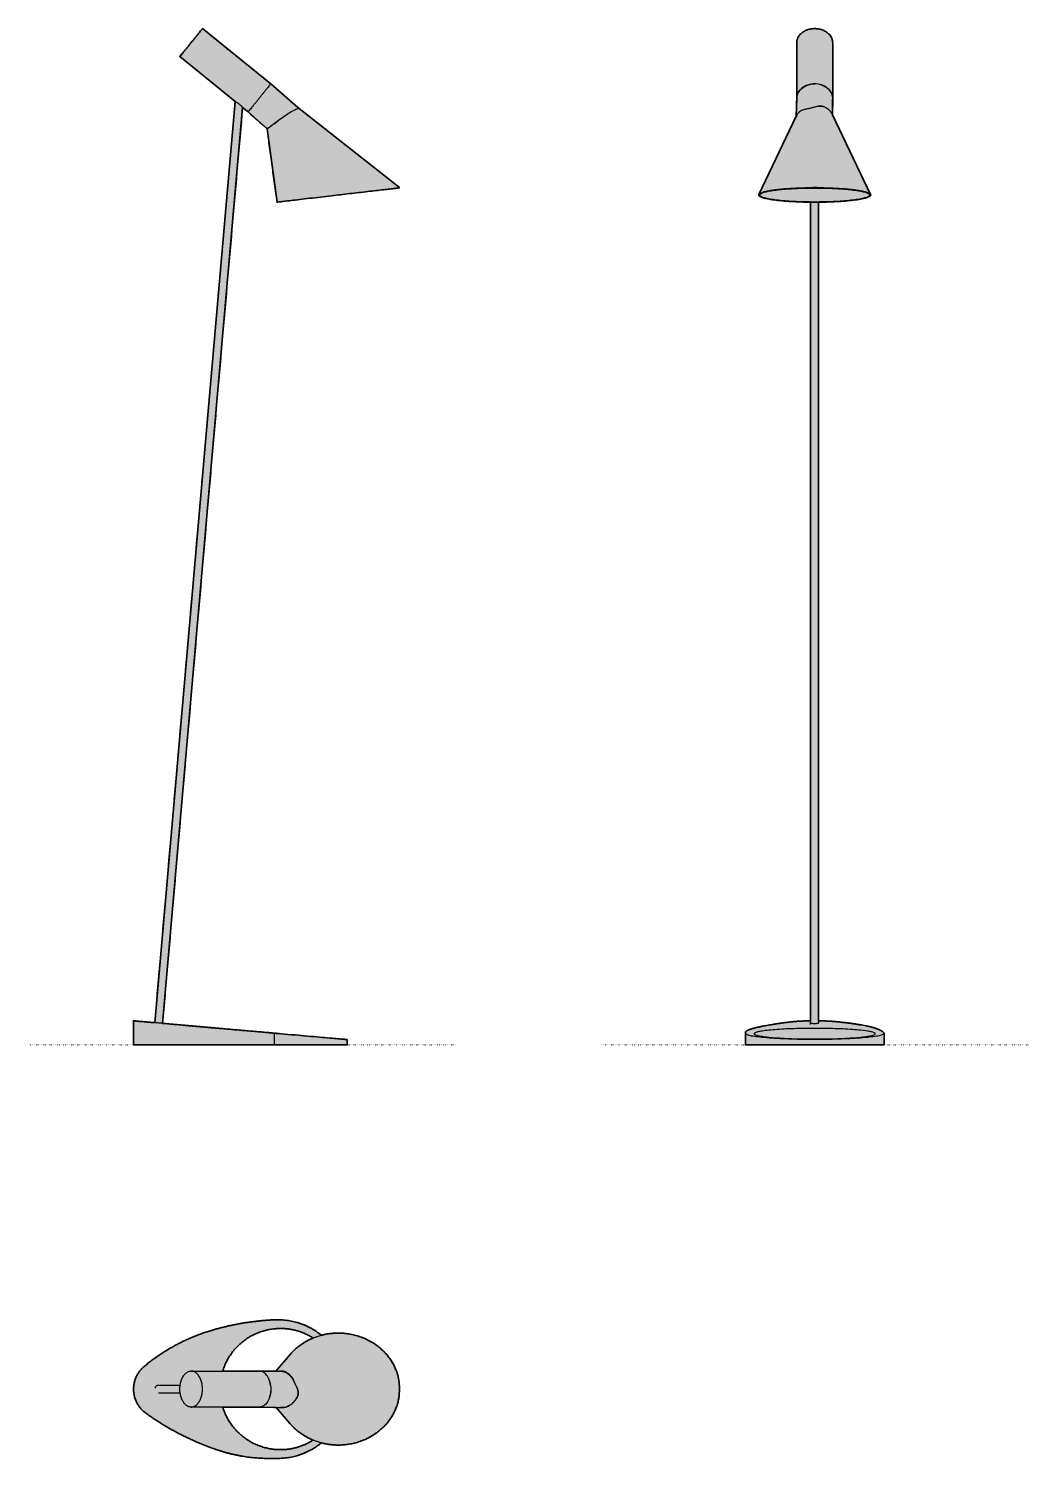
# Model space of a CAD drawing. Header units: millimetres. Extents: x 0 to 1288, y -532 to 1309.
import ezdxf

# ---------------------------------------------------------------- set-up
doc = ezdxf.new("R2010")
doc.units = ezdxf.units.MM
doc.linetypes.add('Dots', pattern=[1, 0, -1])
doc.layers.add('Blocks', color=7, linetype='Continuous')
doc.layers.add('Blocks$Fill', color=7, linetype='Continuous', true_color=0xffffff)
for name, color, linetype, lineweight, true_color in [('Blocks$Inner', 7, 'Continuous', 25, 0x007f00), ('Blocks$Outline', 7, 'Continuous', 35, 0xff3f3f), ('Groud', 7, 'Dots', 25, 0x243775)]:
    doc.layers.add(name, color=color, linetype=linetype, lineweight=lineweight, true_color=true_color)

# ---------------------------------------------------------------- blocks, each defined once
blk = doc.blocks.new('AJ Floor Lamp Side')
at = {"layer": 'Blocks$Fill'}
blk.add_hatch(color=256, dxfattribs=at).paths.add_polyline_path([(316.7, 0), (410.2, 0), (410.2, 0), (410.2, 6.9), (410.2, 6.9), (316.7, 15.1), (245.7, 21.3), (172.5, 27.7), (275.7, 1207.2), (282.8, 1201.4), (307.3, 1179.8), (307.3, 1179.8), (307.3, 1179.7), (307.3, 1179.7), (307.3, 1179.7), (307.3, 1179.7), (307.3, 1179.7), (307.3, 1179.7), (307.3, 1179.7), (307.3, 1179.7), (307.3, 1179.7), (307.3, 1179.7), (307.3, 1179.7), (307.3, 1179.7), (307.3, 1179.7), (307.3, 1179.7), (307.3, 1179.7), (307.3, 1179.7), (307.3, 1179.7), (307.3, 1179.7), (307.3, 1179.7), (307.3, 1179.7), (307.3, 1179.7), (307.3, 1179.7), (307.3, 1179.7), (307.3, 1179.7), (307.3, 1179.7), (307.3, 1179.7), (307.3, 1179.7), (307.3, 1179.7), (307.3, 1179.7), (307.3, 1179.7), (307.3, 1179.7), (307.3, 1179.7), (307.3, 1179.7), (307.3, 1179.7), (307.3, 1179.7), (307.3, 1179.7), (307.3, 1179.7), (307.3, 1179.7), (307.3, 1179.7), (307.3, 1179.7), (307.3, 1179.7), (307.3, 1179.7), (307.3, 1179.7), (307.3, 1179.7), (307.3, 1179.7), (307.3, 1179.7), (307.3, 1179.7), (307.3, 1179.7), (307.3, 1179.7), (307.3, 1179.7), (307.3, 1179.7), (307.3, 1179.7), (307.3, 1179.7), (307.3, 1179.7), (307.3, 1179.7), (307.3, 1179.7), (307.3, 1179.7), (307.3, 1179.7), (307.3, 1179.7), (307.3, 1179.7), (307.3, 1179.7), (307.3, 1179.7), (307.3, 1179.7), (307.3, 1179.7), (307.3, 1179.7), (307.3, 1179.7), (307.3, 1179.7), (307.3, 1179.7), (307.3, 1179.7), (307.3, 1179.7), (307.3, 1179.7), (320, 1085.2), (320, 1085.2), (476.9, 1103.5), (477.2, 1103.6), (477.2, 1103.6), (477.2, 1103.6), (477.2, 1103.6), (477.2, 1103.6), (477.2, 1103.6), (477.2, 1103.6), (477.2, 1103.6), (477.2, 1103.6), (477.6, 1103.9), (346.6, 1207.5), (311.9, 1237.5), (224, 1308.7), (224, 1308.7), (194.8, 1272.7), (194.8, 1272.7), (266.3, 1214.7), (162.6, 28.6), (150.9, 29.6), (139, 30.7), (136, 30.9), (135.4, 31), (135.2, 31), (135.1, 31), (135.1, 31), (135.1, 31), (135.1, 31), (135.1, 31), (135.1, 0), (135.1, 0), (135.1, 0), (135.1, 0), (135.1, 0), (135.2, 0), (135.4, 0), (136.2, 0), (139.3, 0), (150.9, 0), (245.7, 0)], flags=0)
at = {"layer": 'Blocks$Inner'}
blk.add_lwpolyline([(346.6, 1207.5), (477.6, 1103.9), (477.2, 1103.6)], dxfattribs=at)
for points, weights, knots in [([(194.8, 1272.7), (194.8, 1272.7), (209.4, 1290.7), (224, 1308.7), (224, 1308.7)], [1, 0.707106781187, 1, 0.707106781187, 1], [117.144401, 117.144401, 117.144401, 153.555118, 153.555118, 189.965835, 189.965835, 189.965835]), ([(311.9, 1237.5), (311.9, 1237.5), (297.4, 1219.5), (282.8, 1201.4), (282.8, 1201.4)], [1, 0.707106781187, 1, 0.707106781187, 1], [-72.821434, -72.821434, -72.821434, -36.410717, -36.410717, 0, 0, 0]), ([(476.9, 1103.5), (465.8, 1102.2), (399, 1094.5), (320, 1085.2), (320, 1085.2)], [0.940775118684, 0.740534249093, 1, 0.707106781187, 1], [1.132291, 1.132291, 1.132291, 2.523815, 2.523815, 4.094611, 4.094611, 4.094611]), ([(316.7, 15.1), (312.9, 15.4), (309.1, 15.8), (276.6, 18.6), (245.7, 21.3)], [0.984967152933, 0.992280100076, 1, 0.937904367353, 0.902138245573], [625.4750168, 625.4750168, 625.4750168, 625.5164188, 625.5164188, 625.8494398, 625.8494398, 625.8494398]), ([(410.2, 6.9), (410.2, 6.9), (320.9, 14.7), (318.8, 14.9), (316.7, 15.1)], [1, 0.707106781187, 1, 0.990530176021, 0.981672708767], [623.853433, 623.853433, 623.853433, 625.42423, 625.42423, 625.475017, 625.475017, 625.475017]), ([(316.7, 0), (354.9, 0), (382.5, 0), (410.2, 0), (410.2, 0)], [1, 0.919402605779, 1, 0.919402605779, 1], [472.525628, 472.525628, 472.525628, 544.722429, 544.722429, 616.91923, 616.91923, 616.91923])]:
    blk.add_rational_spline(points, weights, degree=2, knots=knots, dxfattribs=at)
for points, degree in [([(224, 1308.7), (311.9, 1237.5)], 1), ([(266.3, 1214.7), (194.8, 1272.7)], 1), ([(311.9, 1237.5), (323.5, 1227.5), (335, 1217.5), (346.6, 1207.5)], 3), ([(162.6, 28.6), (266.3, 1214.7)], 1), ([(275.7, 1207.2), (172.5, 27.7)], 1), ([(266.5, 1214.7), (266.4, 1214.7), (266.4, 1214.7), (266.3, 1214.7)], 3), ([(275.6, 1207.3), (275.7, 1207.2), (275.7, 1207.2), (275.7, 1207.2)], 3), ([(275.7, 1207.2), (282.8, 1201.4)], 1), ([(282.8, 1201.4), (290.9, 1194.2), (299.1, 1187), (307.3, 1179.8)], 3), ([(307.3, 1179.7), (307.3, 1179.7), (307.3, 1179.7), (307.3, 1179.8)], 3), ([(307.3, 1179.8), (307.3, 1179.8), (307.3, 1179.8), (307.3, 1179.8)], 3), ([(307.3, 1179.8), (307.3, 1179.8), (307.3, 1179.8), (307.3, 1179.8)], 3), ([(320, 1085.2), (307.3, 1179.7)], 1), ([(135.1, 31), (135.1, 0)], 1), ([(316.7, 0), (316.7, 15.1)], 1), ([(410.2, 0), (410.2, 6.9)], 1)]:
    blk.add_open_spline(points, degree=degree, dxfattribs=at)
for points, knots in [([(266.3, 1214.7), (266.3, 1214.8), (266.9, 1214.5), (268.6, 1213.5), (269.7, 1212.8), (271.8, 1211.1), (272.9, 1210.1), (274.6, 1208.4), (275.3, 1207.6), (275.6, 1207.3)], [1193.634383, 1193.634383, 1193.634383, 1193.634383, 1196.529394, 1196.529394, 1199.609939, 1199.609939, 1202.675463, 1202.675463, 1205.679479, 1205.679479, 1205.679479, 1205.679479]), ([(346.6, 1207.5), (347.1, 1207), (347.4, 1206.6), (347.3, 1205.9), (347, 1205.6), (345.8, 1205.1), (345.1, 1204.8), (343.4, 1204.1), (342.5, 1203.6), (339.5, 1202.1), (337.3, 1200.8), (332.6, 1197.8), (330.1, 1196.1), (325, 1192.6), (322.4, 1190.7), (317.7, 1187.2), (315.4, 1185.6), (311.6, 1182.8), (310.1, 1181.7), (308.1, 1180.3), (307.6, 1179.9), (307.4, 1179.8)], [303.287572, 303.287572, 303.287572, 303.287572, 308.021449, 308.021449, 312.755326, 312.755326, 317.404469, 317.404469, 322.053612, 322.053612, 331.518169, 331.518169, 341.001773, 341.001773, 350.303089, 350.303089, 359.60327, 359.60327, 368.904471, 368.904471, 376.238876, 376.238876, 376.238876, 376.238876]), ([(347.2, 1205.9), (347.3, 1206), (347.3, 1206.1), (347.4, 1206.6), (347.1, 1207), (346.6, 1207.5)], [-6.827263, -6.827263, -6.827263, -6.827263, -5.223868, -5.223868, 0, 0, 0, 0]), ([(307.3, 1179.8), (307.3, 1179.7), (307.9, 1180.1), (310, 1181.6), (311.5, 1182.7), (315.1, 1185.4), (317.3, 1187), (320.3, 1189.1), (320.9, 1189.6), (321.6, 1190.1)], [-22.575899, -22.575899, -22.575899, -22.575899, -13.111829, -13.111829, -3.635226, -3.635226, 5.583314, 5.583314, 8.085139, 8.085139, 8.085139, 8.085139])]:
    blk.add_open_spline(points, degree=3, knots=knots, dxfattribs=at)
for points, weights in [([(477.6, 1103.9), (477.6, 1103.9), (476.9, 1103.5)], [0.948473428985, 0.971206713032, 0.999384603006]), ([(477.2, 1103.6), (477.2, 1103.6), (476.9, 1103.5)], [1.59450308383, 1.59450308383, 1.59281102881]), ([(150.9, 29.6), (135.1, 31), (135.1, 31)], [0.859033578865, 0.825223997119, 0.99999991666]), ([(245.7, 21.3), (194.5, 25.8), (150.9, 29.6)], [0.902138245573, 0.869870686707, 0.859033578865]), ([(135.1, 0), (135.1, 0), (150.9, 0)], [1, 0.890362323494, 1]), ([(150.9, 0), (194.5, 0), (245.7, 0)], [0.902667876489, 0.937638317376, 0.997508372164]), ([(245.7, 0), (280.3, 0), (316.7, 0)], [1, 0.984327557325, 1])]:
    blk.add_rational_spline(points, weights, degree=2, dxfattribs=at)
at = {"layer": 'Blocks$Outline'}
for points in [[(311.9, 1237.5), (224, 1308.7)], [(194.8, 1272.7), (266.3, 1214.7)], [(346.6, 1207.5), (311.9, 1237.5)], [(266.3, 1214.7), (162.6, 28.6)], [(172.5, 27.7), (275.7, 1207.2)], [(275.7, 1207.2), (282.8, 1201.4)], [(282.8, 1201.4), (307.3, 1179.8)], [(477.6, 1103.9), (346.6, 1207.5)], [(307.3, 1179.7), (320, 1085.2)], [(477.2, 1103.6), (477.6, 1103.9)], [(135.1, 31), (135.1, 0)], [(410.2, 0), (410.2, 6.9)]]:
    blk.add_lwpolyline(points, dxfattribs=at)
for points, weights, knots in [([(224, 1308.7), (224, 1308.7), (209.4, 1290.7), (194.8, 1272.7), (194.8, 1272.7)], [1, 0.707106781187, 1, 0.707106781187, 1], [0, 0, 0, 36.410717, 36.410717, 72.821434, 72.821434, 72.821434]), ([(320, 1085.2), (320, 1085.2), (399, 1094.5), (465.8, 1102.2), (476.9, 1103.5)], [1, 0.707106781187, 1, 0.740534249093, 0.940775118684], [-6.283185, -6.283185, -6.283185, -4.712389, -4.712389, -3.320865, -3.320865, -3.320865]), ([(316.7, 15.1), (312.9, 15.4), (309.1, 15.8), (276.6, 18.6), (245.7, 21.3)], [0.984967152933, 0.992280100076, 1, 0.937904367353, 0.902138245573], [-4.7537911, -4.7537911, -4.7537911, -4.712389, -4.712389, -4.379368, -4.379368, -4.379368]), ([(410.2, 6.9), (410.2, 6.9), (320.9, 14.7), (318.8, 14.9), (316.7, 15.1)], [1, 0.707106781187, 1, 0.990530176021, 0.981672708767], [-6.283185, -6.283185, -6.283185, -4.712389, -4.712389, -4.661602, -4.661602, -4.661602]), ([(316.7, 0), (354.9, 0), (382.5, 0), (410.2, 0), (410.2, 0)], [1, 0.919402605779, 1, 0.919402605779, 1], [0, 0, 0, 72.196801, 72.196801, 144.393602, 144.393602, 144.393602])]:
    blk.add_rational_spline(points, weights, degree=2, knots=knots, dxfattribs=at)
for points in [[(307.3, 1179.8), (307.3, 1179.8), (307.3, 1179.8), (307.3, 1179.8)], [(307.3, 1179.8), (307.3, 1179.7), (307.3, 1179.7), (307.3, 1179.7)]]:
    blk.add_open_spline(points, degree=3, dxfattribs=at)
for points, weights in [([(476.9, 1103.5), (477.2, 1103.6), (477.2, 1103.6)], [1.59281102881, 1.59450308383, 1.59450308383]), ([(150.9, 29.6), (135.1, 31), (135.1, 31)], [0.859033578865, 0.825223989058, 1]), ([(162.6, 28.6), (156.6, 29.1), (150.9, 29.6)], [0.862229013643, 0.860448609784, 0.859033578865]), ([(245.7, 21.3), (207.1, 24.7), (172.5, 27.7)], [0.902138245573, 0.877598528439, 0.865453573361]), ([(135.1, 0), (135.1, 0), (150.9, 0)], [1, 0.890362323494, 1]), ([(150.9, 0), (194.5, 0), (245.7, 0)], [0.902667876489, 0.937638317376, 0.997508372164]), ([(245.7, 0), (280.3, 0), (316.7, 0)], [1, 0.984327557325, 1])]:
    blk.add_rational_spline(points, weights, degree=2, dxfattribs=at)
blk = doc.blocks.new('AJ Floor Lamp Front')
at = {"layer": 'Blocks$Fill'}
blk.add_hatch(color=256, dxfattribs=at).paths.add_polyline_path([(186, 0), (364.6, 0), (364.6, 0), (364.6, 14.7), (364.6, 14.7), (364.6, 14.7), (364.6, 14.8), (364.6, 14.8), (364.6, 14.8), (364.6, 14.8), (364.6, 14.9), (364.6, 14.9), (364.6, 14.9), (364.6, 14.9), (364.6, 14.9), (364.5, 15), (364.5, 15), (364.5, 15), (364.5, 15), (364.5, 15.1), (364.5, 15.1), (364.5, 15.1), (364.4, 15.2), (364.4, 15.3), (364.3, 15.4), (364.2, 15.5), (364.2, 15.6), (364.1, 15.7), (364, 15.9), (363.9, 16), (363.8, 16.1), (363.7, 16.2), (363.6, 16.3), (363.5, 16.4), (363.4, 16.5), (363.3, 16.6), (363.1, 16.7), (363, 16.8), (362.8, 17), (362.5, 17.3), (362.2, 17.5), (361.8, 17.7), (361.5, 17.9), (361.1, 18.1), (360.8, 18.3), (360.4, 18.6), (360, 18.8), (359.5, 19), (358.6, 19.4), (357.6, 19.9), (356.5, 20.3), (355.3, 20.8), (354, 21.2), (351.3, 22.1), (349.5, 22.6), (347.6, 23.1), (343.3, 24.1), (338.3, 25.1), (332.8, 26.1), (319.7, 28), (304.3, 29.8), (299.1, 30.3), (293.1, 30.6), (286.6, 30.8), (280, 31), (280, 1085.3), (292.7, 1085.5), (305.5, 1086.1), (317.5, 1087), (323.1, 1087.6), (328.2, 1088.2), (332.7, 1088.9), (334.8, 1089.3), (336.7, 1089.6), (338.5, 1090), (340.1, 1090.4), (341.5, 1090.8), (342.2, 1091), (342.8, 1091.2), (343.4, 1091.4), (343.9, 1091.6), (344.4, 1091.8), (344.8, 1092), (345.1, 1092.1), (345.3, 1092.2), (345.5, 1092.3), (345.6, 1092.4), (345.8, 1092.5), (346, 1092.7), (346.1, 1092.8), (346.3, 1092.9), (346.4, 1093), (346.5, 1093), (346.5, 1093.1), (346.6, 1093.1), (346.7, 1093.2), (346.7, 1093.2), (346.8, 1093.3), (346.8, 1093.3), (346.9, 1093.4), (346.9, 1093.4), (347, 1093.5), (347, 1093.5), (347, 1093.6), (347.1, 1093.6), (347.1, 1093.7), (347.1, 1093.7), (347.2, 1093.8), (347.2, 1093.8), (347.2, 1093.9), (347.2, 1093.9), (347.3, 1094), (347.3, 1094), (347.3, 1094.1), (347.3, 1094.1), (347.3, 1094.2), (347.3, 1094.2), (347.4, 1094.3), (347.4, 1094.3), (347.4, 1094.4), (347.4, 1094.4), (347.4, 1094.5), (347.4, 1094.5), (347.4, 1094.5), (347.4, 1094.6), (347.4, 1094.6), (347.4, 1094.6), (347.4, 1094.7), (347.3, 1094.7), (347.3, 1094.7), (347.3, 1094.8), (347.3, 1094.8), (347.3, 1094.8), (347.3, 1094.9), (347.3, 1094.9), (347.3, 1094.9), (347.3, 1095), (347.2, 1095), (347.2, 1095), (298.2, 1197.5), (298.4, 1218.6), (298.4, 1219), (298.4, 1219.5), (298.4, 1290.7), (298.4, 1291.1), (298.4, 1291.5), (298.4, 1291.9), (298.3, 1292.3), (298.3, 1292.7), (298.2, 1293.1), (298.1, 1293.5), (298, 1294), (297.9, 1294.4), (297.8, 1294.8), (297.7, 1295.2), (297.5, 1295.6), (297.4, 1296.1), (297.2, 1296.5), (297, 1296.9), (296.8, 1297.3), (296.6, 1297.7), (296.4, 1298.1), (296.1, 1298.5), (295.8, 1299), (295.6, 1299.4), (295.3, 1299.8), (295, 1300.1), (294.7, 1300.5), (294.3, 1300.9), (294, 1301.3), (293.6, 1301.7), (293.2, 1302), (292.9, 1302.4), (292.5, 1302.7), (292.1, 1303.1), (291.6, 1303.4), (291.2, 1303.7), (290.8, 1304.1), (290.3, 1304.4), (289.9, 1304.7), (289.4, 1305), (288.9, 1305.2), (288.4, 1305.5), (287.9, 1305.8), (287.4, 1306), (286.9, 1306.2), (286.4, 1306.5), (285.9, 1306.7), (285.4, 1306.9), (284.8, 1307.1), (284.3, 1307.3), (283.8, 1307.4), (283.2, 1307.6), (282.7, 1307.7), (282.2, 1307.9), (281.6, 1308), (281.1, 1308.1), (280.5, 1308.2), (280, 1308.3), (279.5, 1308.4), (278.9, 1308.5), (278.4, 1308.5), (277.9, 1308.6), (277.3, 1308.6), (276.8, 1308.7), (276.3, 1308.7), (275.3, 1308.7), (274.2, 1308.7), (273.7, 1308.7), (273.2, 1308.6), (272.6, 1308.6), (272.1, 1308.5), (271.6, 1308.5), (271, 1308.4), (270.5, 1308.3), (270, 1308.2), (269.4, 1308.1), (268.9, 1308), (268.3, 1307.9), (267.8, 1307.7), (267.3, 1307.6), (266.7, 1307.4), (266.2, 1307.3), (265.7, 1307.1), (265.1, 1306.9), (264.6, 1306.7), (264.1, 1306.5), (263.6, 1306.2), (263.1, 1306), (262.6, 1305.8), (262.1, 1305.5), (261.6, 1305.2), (261.1, 1305), (260.6, 1304.7), (260.2, 1304.4), (259.7, 1304.1), (259.3, 1303.7), (258.9, 1303.4), (258.4, 1303.1), (258, 1302.7), (257.6, 1302.4), (257.3, 1302), (256.9, 1301.7), (256.5, 1301.3), (256.2, 1300.9), (255.9, 1300.5), (255.5, 1300.1), (255.2, 1299.8), (254.9, 1299.4), (254.7, 1299), (254.4, 1298.5), (254.2, 1298.1), (253.9, 1297.7), (253.7, 1297.3), (253.5, 1296.9), (253.3, 1296.5), (253.1, 1296.1), (253, 1295.6), (252.8, 1295.2), (252.7, 1294.8), (252.6, 1294.4), (252.5, 1294), (252.4, 1293.5), (252.3, 1293.1), (252.2, 1292.7), (252.2, 1292.3), (252.1, 1291.9), (252.1, 1291.5), (252.1, 1291.1), (252.1, 1290.7), (252.1, 1219.9), (252.1, 1219.5), (252.1, 1219.2), (251.5, 1195.8), (203.3, 1095), (203.2, 1095), (203.2, 1094.9), (203.2, 1094.9), (203.2, 1094.9), (203.2, 1094.8), (203.2, 1094.8), (203.2, 1094.8), (203.2, 1094.7), (203.2, 1094.7), (203.2, 1094.7), (203.1, 1094.6), (203.1, 1094.6), (203.1, 1094.6), (203.1, 1094.5), (203.1, 1094.5), (203.1, 1094.5), (203.1, 1094.4), (203.1, 1094.4), (203.1, 1094.3), (203.1, 1094.3), (203.2, 1094.2), (203.2, 1094.2), (203.2, 1094.1), (203.2, 1094.1), (203.2, 1094), (203.2, 1094), (203.3, 1093.9), (203.3, 1093.9), (203.3, 1093.8), (203.3, 1093.8), (203.4, 1093.7), (203.4, 1093.7), (203.4, 1093.6), (203.5, 1093.6), (203.5, 1093.5), (203.5, 1093.5), (203.6, 1093.4), (203.6, 1093.4), (203.7, 1093.3), (203.7, 1093.3), (203.8, 1093.2), (203.8, 1093.2), (203.9, 1093.1), (204, 1093.1), (204, 1093), (204.1, 1093), (204.2, 1092.9), (204.4, 1092.8), (204.5, 1092.7), (204.7, 1092.6), (204.8, 1092.5), (205, 1092.4), (205.2, 1092.3), (205.4, 1092.1), (205.6, 1092), (206.1, 1091.8), (206.6, 1091.6), (207.1, 1091.4), (207.7, 1091.2), (208.3, 1091), (208.9, 1090.8), (210.4, 1090.4), (211.9, 1090), (213.7, 1089.7), (215.6, 1089.3), (217.6, 1088.9), (222.2, 1088.2), (227.2, 1087.6), (232.7, 1087), (244.7, 1086.1), (257.4, 1085.5), (270, 1085.3), (270, 31), (262.9, 30.8), (256, 30.5), (249.6, 30.1), (246.9, 29.9), (244.4, 29.6), (229.4, 27.6), (216.3, 25.6), (210.5, 24.5), (205.2, 23.5), (200.4, 22.4), (196.1, 21.3), (194.8, 21), (193.6, 20.6), (192.5, 20.3), (191.5, 19.9), (190.6, 19.6), (190.2, 19.4), (189.8, 19.2), (189.4, 19), (189, 18.9), (188.7, 18.7), (188.4, 18.5), (188.1, 18.3), (187.8, 18.2), (187.6, 18.1), (187.5, 18), (187.4, 17.9), (187.3, 17.8), (187.2, 17.7), (187.1, 17.6), (187, 17.6), (186.9, 17.5), (186.8, 17.4), (186.7, 17.3), (186.6, 17.2), (186.5, 17.1), (186.5, 17), (186.4, 17), (186.4, 16.9), (186.3, 16.9), (186.3, 16.8), (186.3, 16.8), (186.2, 16.7), (186.2, 16.7), (186.2, 16.7), (186.2, 16.6), (186.1, 16.6), (186.1, 16.5), (186.1, 16.5), (186.1, 16.4), (186.1, 16.4), (186, 16.4), (186, 16.3), (186, 16.3), (186, 16.2), (186, 16.2), (186, 16.2), (186, 16.1), (186, 16.1), (186, 16), (186, 16), (185.9, 15.9), (185.9, 15.9), (185.9, 15.9), (185.9, 15.8), (185.9, 15.8), (185.9, 0), (185.9, 0), (185.9, 0), (185.9, 0), (185.9, 0), (185.9, 0), (185.9, 0), (185.9, 0), (185.9, 0)], flags=0)
at = {"layer": 'Blocks$Inner'}
for points, weights in [([(252.1, 1290.7), (252.1, 1308.7), (275.3, 1308.7)], [1, 0.707106781187, 1]), ([(275.3, 1308.7), (298.4, 1308.7), (298.4, 1290.7)], [1, 0.707106781187, 1]), ([(252.1, 1219.5), (252.1, 1219.3), (252.1, 1219.2)], [1, 0.996753965829, 0.993579881004]), ([(298.4, 1219.5), (298.4, 1219), (298.4, 1218.6)], [1, 0.990433128823, 0.981491229604]), ([(297.3, 1199.4), (294.2, 1205.9), (284.7, 1208.7)], [0.905059379288, 0.815005450259, 0.882403311576]), ([(297.3, 1199.4), (297.9, 1198.1), (298.2, 1196.7)], [0.905059379288, 0.925681239893, 0.954559638146]), ([(263.3, 1103.5), (206.8, 1102.3), (203.3, 1095)], [0.940775118684, 0.750160701386, 0.976115146883]), ([(204.7, 1095), (208.7, 1103.4), (275.3, 1103.4)], [0.976115146886, 0.719580431934, 1]), ([(275.3, 1103.9), (269.2, 1103.9), (263.3, 1103.5)], [0.948473428985, 0.971206713032, 0.999384603006]), ([(275.3, 1103.6), (269.3, 1103.6), (263.3, 1103.5)], [1.59450308383, 1.59450308383, 1.59281102881]), ([(287.2, 1103.5), (281.3, 1103.9), (275.3, 1103.9)], [0.948473428985, 0.971206713032, 0.999384603006]), ([(287.2, 1103.5), (281.2, 1103.6), (275.3, 1103.6)], [1.59281102881, 1.59450308382, 1.59450308382]), ([(275.3, 1103.4), (341.8, 1103.4), (345.8, 1095)], [1, 0.719580431934, 0.976115146886]), ([(347.2, 1095), (343.7, 1102.3), (287.2, 1103.5)], [0.976115146883, 0.750160701386, 0.940775118684]), ([(185.9, 15.8), (185.9, 18.6), (196.1, 21.3)], [1, 0.937904367353, 0.902138245573]), ([(196.1, 21.3), (212.9, 25.8), (244.4, 29.6)], [0.902138245573, 0.869870686707, 0.859033578865]), ([(275.3, 21.3), (197.3, 21.3), (197.3, 14.4)], [1, 0.707106781187, 1]), ([(244.4, 29.6), (253.9, 30.8), (270, 31)], [0.859033578865, 0.830543210425, 0.950168390866]), ([(270.1, 28.2), (270.1, 27.8), (274, 27.7)], [1, 0.7824139889, 1]), ([(353.3, 14.4), (353.3, 21.3), (275.3, 21.3)], [1, 0.707106781187, 1]), ([(280, 31), (294.8, 30.8), (304.3, 29.8)], [0.952950787625, 0.840422509797, 0.855288043971]), ([(280.1, 28.2), (280.1, 28.2), (280, 28.2)], [1, 0.969063430726, 0.946924038381]), ([(304.3, 29.8), (337.1, 26.4), (351.3, 22.1)], [0.855288043971, 0.863446538864, 0.909976410882]), ([(351.3, 22.1), (362.6, 18.7), (364.5, 15.1)], [0.909976410882, 0.938564624532, 0.981637811787]), ([(186.1, 15.1), (185.9, 15.4), (185.9, 15.8)], [0.984967152933, 0.992280100076, 1]), ([(186, 0), (185.9, 0), (185.9, 0)], [0.999913490612, 0.999899719773, 1]), ([(186, 14.7), (186, 14.9), (186.1, 15.1)], [1, 0.990530176021, 0.981672708767]), ([(197.3, 14.4), (197.3, 7.6), (275.3, 7.6)], [1, 0.707106781187, 1]), ([(275.3, 7.6), (353.3, 7.6), (353.3, 14.4)], [1, 0.707106781187, 1]), ([(364.5, 15.1), (364.6, 14.9), (364.6, 14.7)], [0.981637811787, 0.990511519967, 1])]:
    blk.add_rational_spline(points, weights, degree=2, dxfattribs=at)
for points, degree in [([(252.1, 1219.5), (252.1, 1290.7)], 1), ([(298.4, 1290.7), (298.4, 1219.5)], 1), ([(251.5, 1195.8), (251.7, 1203.9), (251.9, 1212), (252.1, 1220)], 3), ([(298.2, 1197.5), (298.3, 1204.7), (298.3, 1211.9), (298.4, 1219.1)], 3), ([(252.3, 1197.5), (203.3, 1095)], 1), ([(252.3, 1197.5), (251.9, 1196.8), (251.7, 1196.1), (251.6, 1195.4)], 3), ([(275.3, 1207.7), (275.1, 1207.6), (274.9, 1207.6), (274.7, 1207.5)], 3), ([(280, 1208.8), (281.6, 1209), (283.2, 1209), (284.7, 1208.7)], 3), ([(290.5, 1206.2), (290.6, 1206.2), (290.6, 1206.2), (290.6, 1206.2)], 3), ([(347.2, 1095), (297.3, 1199.4)], 1), ([(270, 26.2), (270, 1085.3)], 1), ([(280, 1085.3), (280, 28.1)], 1), ([(185.9, 0), (185.9, 15.8)], 1), ([(186, 0), (186, 14.7)], 1), ([(186.1, 0), (186.1, 15.1)], 1), ([(364.6, 14.7), (364.6, 0)], 1)]:
    blk.add_open_spline(points, degree=degree, dxfattribs=at)
for points, knots in [([(275.3, 1237.5), (273.7, 1237.5), (272.1, 1237.4), (269.1, 1236.9), (267.6, 1236.5), (263.4, 1235.1), (260.9, 1233.8), (256.6, 1230.4), (255, 1228.5), (252.7, 1224.1), (252.1, 1221.8), (252.1, 1219.5)], [36.955486, 36.955486, 36.955486, 36.955486, 41.62483, 41.62483, 46.294173, 46.294173, 55.349227, 55.349227, 64.404281, 64.404281, 73.459335, 73.459335, 73.459335, 73.459335]), ([(252.1, 1220), (252.1, 1221), (252.3, 1222), (252.8, 1224.1), (253.3, 1225.2), (255.1, 1228.4), (256.9, 1230.4), (263.3, 1235.4), (269.2, 1237.5), (275.3, 1237.5)], [61.861758, 61.861758, 61.861758, 61.861758, 65.70782, 65.70782, 70.270801, 70.270801, 79.397529, 79.397529, 97.648696, 97.648696, 97.648696, 97.648696]), ([(298.4, 1219.1), (298.4, 1219.2), (298.4, 1219.3), (298.3, 1224.1), (295.7, 1228.7), (289.4, 1233.8), (286.9, 1235.2), (281.3, 1237), (278.3, 1237.5), (275.3, 1237.5)], [-0.006767, -0.006767, -0.006767, -0.006767, 0.451645, 0.451645, 18.703568, 18.703568, 27.829527, 27.829527, 36.955486, 36.955486, 36.955486, 36.955486]), ([(280.8, 1237), (282, 1236.7), (283.2, 1236.4), (287.1, 1235.1), (289.6, 1233.8), (293.9, 1230.4), (295.6, 1228.5), (297.8, 1224.1), (298.4, 1221.8), (298.4, 1219.5)], [-67.432168, -67.432168, -67.432168, -67.432168, -63.669011, -63.669011, -54.613957, -54.613957, -45.558903, -45.558903, -36.503849, -36.503849, -36.503849, -36.503849]), ([(274.7, 1207.5), (273.2, 1207), (271.8, 1206.6), (268.7, 1205.9), (267.2, 1205.6), (264.4, 1205.1), (263.1, 1204.8), (260.6, 1204.1), (259.5, 1203.6), (256.3, 1202.1), (254.6, 1200.8), (253, 1198.7), (252.6, 1198.1), (252.3, 1197.5)], [-9.372147, -9.372147, -9.372147, -9.372147, -4.63827, -4.63827, 0.095607, 0.095607, 4.74475, 4.74475, 9.393893, 9.393893, 18.858449, 18.858449, 22.60276, 22.60276, 22.60276, 22.60276]), ([(284.7, 1208.7), (283.3, 1209), (281.8, 1209), (278.6, 1208.6), (277, 1208.2), (275.3, 1207.7)], [-20.653558, -20.653558, -20.653558, -20.653558, -15.370821, -15.370821, -9.955192, -9.955192, -9.955192, -9.955192])]:
    blk.add_open_spline(points, degree=3, knots=knots, dxfattribs=at)
for points, weights, knots in [([(203.3, 1095), (203.1, 1094.7), (203.1, 1094.5), (203.1, 1085.2), (275.3, 1085.2)], [0.976115146883, 0.987526349251, 1, 0.707106781187, 1], [156.90885, 156.90885, 156.90885, 156.975746, 156.975746, 158.546543, 158.546543, 158.546543]), ([(275.3, 1085.4), (204.6, 1085.4), (204.6, 1094.4), (204.6, 1094.7), (204.7, 1095)], [1, 0.707106781187, 1, 0.987526349253, 0.976115146886], [6.283185, 6.283185, 6.283185, 7.853982, 7.853982, 7.920878, 7.920878, 7.920878]), ([(275.3, 1085.2), (347.4, 1085.2), (347.4, 1094.5), (347.4, 1094.7), (347.2, 1095)], [1, 0.707106781187, 1, 0.987526349251, 0.976115146883], [158.546543, 158.546543, 158.546543, 160.117339, 160.117339, 160.184236, 160.184236, 160.184236]), ([(345.8, 1095), (346, 1094.7), (346, 1094.4), (346, 1085.4), (275.3, 1085.4)], [0.976115146886, 0.987526349253, 1, 0.707106781187, 1], [4.645492, 4.645492, 4.645492, 4.712389, 4.712389, 6.283185, 6.283185, 6.283185]), ([(274, 27.7), (276.3, 27.7), (278.2, 27.8), (280.1, 27.9), (280.1, 28.2)], [1, 0.900765968801, 1, 0.900765968801, 1], [15.707963, 15.707963, 15.707963, 20.200627, 20.200627, 24.69329, 24.69329, 24.69329]), ([(364.6, 0), (364.6, 0), (275.3, 0), (186, 0), (186, 0)], [1, 0.707106781187, 1, 0.707106781187, 1], [15.118113, 15.118113, 15.118113, 155.390225, 155.390225, 295.662337, 295.662337, 295.662337]), ([(364.6, 14.7), (364.6, 6.9), (275.3, 6.9), (186, 6.9), (186, 14.7)], [1, 0.707106781187, 1, 0.707106781187, 1], [-1.570796, -1.570796, -1.570796, 0, 0, 1.570796, 1.570796, 1.570796])]:
    blk.add_rational_spline(points, weights, degree=2, knots=knots, dxfattribs=at)
at = {"layer": 'Blocks$Outline'}
for points in [[(252.1, 1290.7), (252.1, 1219.9)], [(298.4, 1219.5), (298.4, 1290.7)], [(252.1, 1219.2), (251.5, 1195.8)], [(298.2, 1197.5), (298.4, 1218.6)], [(347.2, 1095), (298.2, 1197.5)], [(251.5, 1195.8), (203.3, 1095)], [(270, 1085.3), (270, 31)], [(280, 31), (280, 1085.3)], [(185.9, 15.8), (185.9, 0)], [(364.6, 0), (364.6, 14.7)]]:
    blk.add_lwpolyline(points, dxfattribs=at)
for points, weights in [([(275.3, 1308.7), (252.1, 1308.7), (252.1, 1290.7)], [1, 0.707106781187, 1]), ([(298.4, 1290.7), (298.4, 1308.7), (275.3, 1308.7)], [1, 0.707106781187, 1]), ([(252.1, 1219.5), (252.1, 1219.3), (252.1, 1219.2)], [1, 0.996753965829, 0.993579881004]), ([(298.4, 1218.6), (298.4, 1219), (298.4, 1219.5)], [0.981491229604, 0.990433128823, 1]), ([(347.2, 1095), (347.2, 1095), (347.2, 1095)], [0.976115146883, 0.975380241701, 0.97464974316]), ([(196.1, 21.3), (185.9, 18.6), (185.9, 15.8)], [0.902138245573, 0.937904367353, 1]), ([(244.4, 29.6), (212.9, 25.8), (196.1, 21.3)], [0.859033578865, 0.869870686707, 0.902138245573]), ([(270, 31), (253.9, 30.8), (244.4, 29.6)], [0.950158448741, 0.830544394382, 0.859033578865]), ([(304.3, 29.8), (294.8, 30.8), (280, 31)], [0.855288043971, 0.840422509797, 0.952950787625]), ([(351.3, 22.1), (337.1, 26.4), (304.3, 29.8)], [0.909976410882, 0.863446538864, 0.855288043971]), ([(364.5, 15.1), (362.6, 18.7), (351.3, 22.1)], [0.981637811787, 0.938564624532, 0.909976410882]), ([(185.9, 0), (185.9, 0), (186, 0)], [1, 0.999899719773, 0.999913490612]), ([(364.6, 14.7), (364.6, 14.9), (364.5, 15.1)], [1, 0.990511519967, 0.981637811787]), ([(364.6, 14.7), (364.6, 14.7), (364.6, 14.7)], [0.995476949941, 0.997720738011, 1])]:
    blk.add_rational_spline(points, weights, degree=2, dxfattribs=at)
blk.add_open_spline([(252.1, 1219.9), (252.1, 1219.8), (252.1, 1219.6), (252.1, 1219.5)], degree=3, dxfattribs=at)
for points, weights, knots in [([(203.3, 1095), (203.1, 1094.7), (203.1, 1094.5), (203.1, 1085.9), (270, 1085.3)], [0.976115146883, 0.987526349251, 1, 0.72193943072, 0.971837006061], [4.645492, 4.645492, 4.645492, 4.712389, 4.712389, 6.203637, 6.203637, 6.203637]), ([(280, 1085.3), (347.4, 1085.8), (347.4, 1094.5), (347.4, 1094.7), (347.2, 1095)], [0.974225494479, 0.720617238761, 1, 0.987526349251, 0.976115146883], [0.072457, 0.072457, 0.072457, 1.570796, 1.570796, 1.637693, 1.637693, 1.637693]), ([(186, 0), (186, 0), (190, 0), (275.3, 0), (364.6, 0), (364.6, 0)], [1, 0.990530176021, 0.716576605166, 1, 0.707106781187, 1], [4.12149, 4.12149, 4.12149, 8.656768, 144.393602, 144.393602, 284.665714, 284.665714, 284.665714])]:
    blk.add_rational_spline(points, weights, degree=2, knots=knots, dxfattribs=at)
blk = doc.blocks.new('AJ Floor Lamp Top')
at = {"layer": 'Blocks$Fill'}
h = blk.add_hatch(color=256, dxfattribs=at)
h.paths.add_polyline_path([(110.5, -77.8), (114.6, -79.1), (118.6, -80.2), (122.6, -81.3), (126.6, -82.3), (130.7, -83.3), (134.7, -84.1), (138.7, -84.8), (142.7, -85.5), (146.6, -86.1), (150.6, -86.6), (154.6, -87), (158.5, -87.3), (162.4, -87.6), (166.3, -87.8), (170.1, -87.9), (173.9, -87.9), (177.7, -87.9), (181.6, -87.8), (183.6, -87.8), (185.7, -87.9), (187.4, -87.9), (189.2, -87.8), (190.9, -87.7), (192.7, -87.6), (194.5, -87.4), (196.3, -87.2), (198.1, -87), (199.9, -86.7), (201.7, -86.4), (203.5, -86.1), (205.3, -85.7), (207.1, -85.3), (209, -84.8), (210.8, -84.3), (212.6, -83.7), (214.4, -83.1), (216.2, -82.5), (218, -81.8), (219.8, -81.1), (221.6, -80.3), (223.4, -79.5), (225.2, -78.7), (227, -77.8), (228.7, -76.8), (230.4, -75.9), (232.1, -74.8), (233.8, -73.8), (235.5, -72.7), (237.2, -71.6), (238.8, -70.4), (240.4, -69.2), (242, -67.9), (244.7, -68.6), (247.5, -69.2), (250.3, -69.7), (253, -70), (255.8, -70.3), (258.5, -70.6), (261.2, -70.7), (263.8, -70.7), (265.4, -70.7), (266.9, -70.7), (268.5, -70.6), (270.1, -70.5), (271.7, -70.4), (273.3, -70.2), (274.9, -70), (276.5, -69.8), (278.1, -69.5), (279.8, -69.2), (281.4, -68.9), (283, -68.6), (284.7, -68.2), (286.3, -67.7), (287.9, -67.3), (289.6, -66.8), (291.2, -66.3), (292.8, -65.7), (294.4, -65.1), (296, -64.5), (297.6, -63.8), (299.2, -63.1), (300.8, -62.3), (302.3, -61.6), (303.9, -60.8), (305.4, -59.9), (306.9, -59), (308.4, -58.1), (309.9, -57.2), (311.3, -56.2), (312.8, -55.2), (314.2, -54.2), (315.5, -53.1), (316.9, -52), (318.2, -50.9), (319.5, -49.7), (320.8, -48.6), (322, -47.4), (323.2, -46.1), (324.4, -44.9), (325.6, -43.6), (326.7, -42.3), (327.8, -41), (328.8, -39.6), (329.8, -38.3), (330.8, -36.9), (331.7, -35.5), (332.6, -34.1), (333.4, -32.7), (334.3, -31.3), (335, -29.8), (335.8, -28.4), (336.5, -26.9), (337.2, -25.4), (337.8, -23.9), (338.4, -22.5), (338.9, -21), (339.4, -19.5), (339.9, -18), (340.4, -16.5), (340.8, -15), (341.1, -13.5), (341.4, -12), (341.7, -10.6), (342, -7.6), (342.3, -4.7), (342.4, -1.7), (342.5, 1.4), (342.4, 4.3), (342.3, 7.3), (342.1, 10.3), (341.7, 13.4), (341.4, 14.8), (341.1, 16.3), (340.8, 17.8), (340.4, 19.3), (339.9, 20.8), (339.4, 22.3), (338.9, 23.8), (338.4, 25.3), (337.8, 26.7), (337.2, 28.2), (336.5, 29.7), (335.8, 31.1), (335, 32.6), (334.3, 34), (333.4, 35.5), (332.6, 36.9), (331.7, 38.3), (330.8, 39.7), (329.8, 41.1), (328.8, 42.4), (327.8, 43.8), (326.7, 45.1), (325.6, 46.4), (324.4, 47.7), (323.2, 48.9), (322, 50.2), (320.8, 51.4), (319.5, 52.5), (318.2, 53.7), (316.9, 54.8), (315.5, 55.9), (314.2, 57), (312.8, 58), (311.3, 59), (309.9, 60), (308.4, 60.9), (306.9, 61.8), (305.4, 62.7), (303.9, 63.6), (302.3, 64.4), (300.8, 65.1), (299.2, 65.9), (297.6, 66.6), (296, 67.3), (294.4, 67.9), (292.8, 68.5), (291.2, 69.1), (289.6, 69.6), (287.9, 70.1), (286.3, 70.5), (284.7, 71), (283, 71.4), (281.4, 71.7), (279.8, 72), (278.1, 72.3), (276.5, 72.6), (274.9, 72.8), (273.3, 73), (271.7, 73.2), (270.1, 73.3), (268.5, 73.4), (266.9, 73.5), (265.4, 73.5), (263.8, 73.5), (261.2, 73.5), (258.5, 73.4), (255.8, 73.1), (253.1, 72.8), (250.3, 72.5), (247.6, 72), (244.8, 71.4), (242, 70.7), (240.4, 72), (238.8, 73.2), (237.2, 74.4), (235.6, 75.5), (233.9, 76.6), (232.2, 77.7), (230.5, 78.7), (228.7, 79.7), (227, 80.6), (225.2, 81.5), (223.5, 82.4), (221.7, 83.2), (219.9, 83.9), (218.1, 84.7), (216.3, 85.3), (214.5, 86), (212.6, 86.6), (210.8, 87.1), (209, 87.6), (207.2, 88.1), (205.3, 88.5), (203.5, 88.9), (201.7, 89.3), (199.9, 89.6), (198.1, 89.9), (196.3, 90.1), (194.5, 90.3), (192.7, 90.5), (190.9, 90.6), (189.2, 90.7), (187.4, 90.7), (185.7, 90.7), (183.6, 90.7), (181.6, 90.6), (171.8, 90), (162, 89.2), (152.1, 88), (142.1, 86.5), (132.1, 84.7), (122.1, 82.6), (112, 80.2), (101.9, 77.4), (96.1, 75.7), (90.3, 73.8), (84.5, 71.7), (78.7, 69.4), (73, 67), (67.3, 64.5), (61.6, 61.8), (56, 58.9), (50.5, 55.9), (45, 52.7), (39.6, 49.4), (34.2, 45.9), (28.9, 42.3), (23.7, 38.5), (18.6, 34.6), (13.6, 30.5), (12.8, 29.8), (12, 29.1), (11.2, 28.3), (10.4, 27.5), (9.7, 26.7), (9, 25.9), (8.3, 25.1), (7.6, 24.2), (7, 23.3), (6.4, 22.4), (5.8, 21.5), (5.2, 20.6), (4.7, 19.7), (4.2, 18.7), (3.7, 17.8), (3.3, 16.8), (2.9, 15.9), (2.5, 14.9), (2.1, 13.9), (1.8, 12.9), (1.5, 12), (1.2, 11), (1, 10), (0.8, 9), (0.6, 8), (0.4, 7.1), (0.3, 6.1), (0.2, 5.1), (0.1, 4.2), (0, 3.2), (0, 2.3), (0, 1.3), (0, 0.3), (0, -0.7), (0.1, -1.7), (0.2, -2.8), (0.3, -3.8), (0.5, -4.8), (0.7, -5.9), (0.9, -7), (1.1, -8), (1.4, -9.1), (1.7, -10.1), (2.1, -11.2), (2.5, -12.2), (2.9, -13.3), (3.3, -14.3), (3.8, -15.3), (4.3, -16.4), (4.9, -17.4), (5.5, -18.4), (6.1, -19.4), (6.7, -20.3), (7.4, -21.3), (8.1, -22.2), (8.9, -23.1), (9.6, -24), (10.4, -24.9), (11.3, -25.7), (12.1, -26.5), (13, -27.3), (13.9, -28), (14.8, -28.8), (15.7, -29.5), (21.3, -33.4), (26.9, -37.2), (32.6, -40.9), (38.3, -44.5), (44.1, -48), (50, -51.3), (55.9, -54.5), (61.9, -57.6), (67.8, -60.6), (73.9, -63.4), (79.9, -66.1), (86, -68.7), (92.1, -71.2), (98.2, -73.5), (104.4, -75.7)], flags=0)
h.paths.add_polyline_path([(162.9, 24.6), (162.7, 24.6), (162.6, 24.6), (162.4, 24.6), (162.2, 24.6), (114.8, 24.6), (115.3, 26), (115.8, 27.5), (116.3, 28.9), (116.9, 30.4), (117.5, 31.8), (118.1, 33.2), (118.7, 34.6), (119.4, 36), (120.1, 37.4), (120.9, 38.8), (121.6, 40.2), (122.4, 41.6), (123.3, 42.9), (124.1, 44.3), (125, 45.6), (125.9, 46.9), (126.9, 48.2), (127.9, 49.5), (128.9, 50.7), (129.9, 52), (130.9, 53.2), (132, 54.4), (133.1, 55.5), (134.3, 56.7), (135.4, 57.8), (136.6, 58.9), (137.8, 60), (139, 61), (140.3, 62.1), (141.5, 63.1), (142.8, 64), (144.1, 65), (145.4, 65.9), (146.7, 66.8), (148.1, 67.6), (149.4, 68.4), (150.8, 69.2), (152.2, 70), (153.6, 70.7), (155, 71.4), (156.4, 72.1), (157.8, 72.8), (159.2, 73.4), (160.7, 74), (162.1, 74.5), (163.5, 75), (165, 75.5), (166.4, 76), (167.9, 76.4), (169.3, 76.8), (170.8, 77.2), (172.2, 77.5), (173.7, 77.8), (175.1, 78.1), (176.6, 78.4), (178, 78.6), (179.5, 78.8), (180.9, 78.9), (182.3, 79.1), (183.7, 79.2), (185.1, 79.3), (186.5, 79.3), (187.9, 79.4), (189.3, 79.4), (191.8, 79.4), (194.4, 79.2), (197.1, 79), (199.7, 78.7), (202.3, 78.3), (205, 77.8), (206.4, 77.5), (207.7, 77.2), (209, 76.9), (210.4, 76.5), (211.7, 76.1), (213.1, 75.7), (214.4, 75.2), (215.7, 74.8), (217.1, 74.3), (218.4, 73.8), (219.7, 73.2), (221, 72.6), (222.4, 72), (223.7, 71.4), (225, 70.8), (226.2, 70.1), (227.5, 69.4), (228.8, 68.7), (230, 67.9), (231.3, 67.1), (229.2, 66.2), (227.1, 65.3), (225.1, 64.2), (223, 63.2), (221, 62), (219.1, 60.8), (217.1, 59.6), (215.2, 58.3), (213.4, 56.9), (211.6, 55.5), (209.8, 54), (208.1, 52.5), (206.4, 50.9), (204.8, 49.3), (203.2, 47.7), (201.7, 46), (183.1, 24.4)], flags=0)
h.paths.add_polyline_path([(231.3, -64.3), (230, -65.1), (228.8, -65.9), (227.5, -66.6), (226.2, -67.3), (225, -68), (223.7, -68.6), (222.4, -69.2), (221, -69.8), (219.7, -70.4), (218.4, -71), (217.1, -71.5), (215.7, -72), (214.4, -72.4), (213.1, -72.9), (211.7, -73.3), (210.4, -73.7), (209, -74.1), (207.7, -74.4), (206.4, -74.7), (205, -75), (202.3, -75.5), (199.7, -75.9), (197.1, -76.2), (194.4, -76.4), (191.8, -76.6), (189.3, -76.6), (187.9, -76.6), (186.5, -76.6), (185.1, -76.5), (183.7, -76.4), (182.3, -76.3), (180.9, -76.1), (179.5, -76), (178, -75.8), (176.6, -75.6), (175.1, -75.3), (173.7, -75), (172.2, -74.7), (170.8, -74.4), (169.3, -74), (167.9, -73.6), (166.4, -73.2), (165, -72.7), (163.5, -72.2), (162.1, -71.7), (160.7, -71.2), (159.2, -70.6), (157.8, -70), (156.4, -69.3), (155, -68.6), (153.6, -67.9), (152.2, -67.2), (150.8, -66.4), (149.4, -65.6), (148.1, -64.8), (146.7, -64), (145.4, -63.1), (144.1, -62.2), (142.8, -61.2), (141.5, -60.3), (140.3, -59.3), (139, -58.2), (137.8, -57.2), (136.6, -56.1), (135.4, -55), (134.3, -53.9), (133.1, -52.7), (132, -51.6), (130.9, -50.4), (129.9, -49.2), (128.9, -47.9), (127.9, -46.7), (126.9, -45.4), (125.9, -44.1), (125, -42.8), (124.1, -41.5), (123.3, -40.1), (122.4, -38.8), (121.6, -37.4), (120.9, -36), (120.1, -34.6), (119.4, -33.2), (118.7, -31.8), (118.1, -30.4), (117.5, -29), (116.9, -27.6), (116.3, -26.1), (115.8, -24.7), (115.3, -23.2), (114.8, -21.8), (162.2, -21.8), (162.4, -21.8), (162.7, -21.8), (183.7, -22.2), (201.7, -43.2), (203.2, -44.9), (204.8, -46.5), (206.4, -48.1), (208.1, -49.7), (209.8, -51.2), (211.6, -52.7), (213.4, -54.1), (215.2, -55.5), (217.1, -56.8), (219.1, -58), (221, -59.2), (223, -60.4), (225.1, -61.4), (227.1, -62.5), (229.2, -63.4)], flags=0)
at = {"layer": 'Blocks$Inner'}
for points, weights in [([(13.6, 30.5), (52.9, 63.2), (101.9, 77.4)], [0.855288043971, 0.863446538864, 0.909976410882]), ([(101.9, 77.4), (141, 88.8), (181.6, 90.6)], [0.909976410882, 0.938564624532, 0.981637811787]), ([(59.7, 1.4), (59.7, 24.6), (74.2, 24.6)], [1, 0.707106781187, 1]), ([(88.8, 1.4), (88.8, 24.6), (74.2, 24.6)], [1, 0.707106781187, 1]), ([(190.4, 24.5), (190.3, 24.4), (190.3, 24.3)], [0.898732935476, 0.898995864374, 0.899260323424]), ([(32.4, 6.2), (28.4, 6.2), (27.5, 2.4)], [1, 0.7824139889, 1]), ([(32.2, 6.2), (31.2, 6.2), (30.2, 5.7)], [1, 0.930671290736, 0.90552253499]), ([(31.2, 6.1), (31.2, 6.1), (31.3, 6.1)], [0.917984676023, 0.915726431228, 0.913547335398]), ([(33.3, 6.2), (32.9, 6.2), (32.4, 6.2)], [0.967458609607, 0.979490398615, 1]), ([(74.2, -21.8), (59.7, -21.8), (59.7, 1.4)], [1, 0.707106781187, 1]), ([(74.2, -21.8), (88.8, -21.8), (88.8, 1.4)], [1, 0.707106781187, 1]), ([(176.5, 5.8), (175.8, 11.5), (173.5, 16)], [0.933149320524, 0.867224630992, 0.855901535959]), ([(341.7, 13.4), (342.5, 7.4), (342.5, 1.4)], [0.948473428985, 0.971206713032, 0.999384603006]), ([(342.5, 1.4), (342.5, -4.6), (341.7, -10.6)], [0.948473428985, 0.971206713032, 0.999384603006]), ([(110.5, -77.8), (59.4, -61), (15.7, -29.5)], [0.902138245573, 0.869870686707, 0.859033578865]), ([(166.7, -20.7), (164.7, -21.7), (162.7, -21.8)], [0.903591416652, 0.935250252205, 0.986939491585])]:
    blk.add_rational_spline(points, weights, degree=2, dxfattribs=at)
for points, weights, knots in [([(231.3, 67.1), (212.1, 79.4), (189.3, 79.4), (131.9, 79.4), (114.8, 24.6)], [0.863657581468, 0.892020577837, 1, 0.766351768966, 0.90547758908], [-5.291486, -5.291486, -5.291486, -4.712389, -4.712389, -3.459326, -3.459326, -3.459326]), ([(181.6, 90.6), (183.6, 90.7), (185.7, 90.7), (217.4, 90.7), (242, 70.7)], [0.981637811787, 0.990511519967, 1, 0.871742781536, 0.855812602631], [-1.5294943, -1.5294943, -1.5294943, -1.4786073, -1.4786073, -0.7907594, -0.7907594, -0.7907594]), ([(201.7, 46), (225.4, 73.5), (263.8, 73.5), (330.7, 73.5), (341.7, 13.4)], [0.856574125985, 0.832520643363, 1, 0.740534249093, 0.940775118684], [129.904903, 129.904903, 129.904903, 130.803101, 130.803101, 132.194624, 132.194624, 132.194624]), ([(15.7, -29.5), (0, -18.1), (0, 1.3), (0, 19.1), (13.6, 30.5)], [0.859033578865, 0.825223989058, 1, 0.83761494319, 0.855288043971], [-3.986733, -3.986733, -3.986733, -3.049404, -3.049404, -2.178527, -2.178527, -2.178527]), ([(206.7, 10.9), (201.9, 24.5), (190.2, 24.5), (189.1, 24.5), (188, 24.3)], [0.882403311576, 0.788553597443, 1, 0.975017486614, 0.954296771965], [3.578395, 3.578395, 3.578395, 4.712389, 4.712389, 4.846371, 4.846371, 4.846371]), ([(341.7, -10.6), (330.7, -70.7), (263.8, -70.7), (225.4, -70.7), (201.7, -43.2)], [0.940775118684, 0.740534249093, 1, 0.832520643363, 0.856574125985], [156.192415, 156.192415, 156.192415, 157.583939, 157.583939, 158.482136, 158.482136, 158.482136]), ([(114.8, -21.8), (131.9, -76.6), (189.3, -76.6), (212.1, -76.6), (231.3, -64.3)], [0.905484488025, 0.766345976105, 1, 0.89201823842, 0.863656352515], [-2.823891, -2.823891, -2.823891, -1.570796, -1.570796, -0.991686, -0.991686, -0.991686]), ([(242, -67.9), (217.4, -87.9), (185.7, -87.9), (183.6, -87.9), (181.6, -87.8)], [0.855849342038, 0.871890083436, 1, 0.990530176021, 0.981672708767], [-5.3994468, -5.3994468, -5.3994468, -4.712389, -4.712389, -4.661602, -4.661602, -4.661602]), ([(181.6, -87.8), (177.8, -87.9), (173.9, -87.9), (141.4, -87.9), (110.5, -77.8)], [0.984967152933, 0.992280100076, 1, 0.937904367353, 0.902138245573], [-4.661602, -4.661602, -4.661602, -4.6201999, -4.6201999, -4.2871789, -4.2871789, -4.2871789])]:
    blk.add_rational_spline(points, weights, degree=2, knots=knots, dxfattribs=at)
for points, degree in [([(183.1, 24.4), (201.7, 46)], 1), ([(74.2, 24.6), (162.2, 24.6)], 1), ([(160.3, 24.4), (160.9, 24.5), (161.5, 24.6), (162.1, 24.6)], 3), ([(162.1, 24.6), (171.4, 24.5), (180.8, 24.4), (190.1, 24.3)], 3), ([(162.1, 24.6), (162.1, 24.6), (162.1, 24.6), (162.1, 24.6)], 3), ([(190.1, 24.3), (189.7, 24.3), (189.3, 24.3), (188.9, 24.3)], 3), ([(191.4, 24.3), (191.3, 24.3), (191.3, 24.3), (191.2, 24.3)], 3), ([(191.2, 24.3), (191.3, 24.3), (191.3, 24.3), (191.4, 24.3)], 3), ([(192.5, 24.3), (192.2, 24.3), (191.8, 24.3), (191.5, 24.3)], 3), ([(200.7, 20.2), (200.6, 20.1), (200.6, 20), (200.5, 19.9)], 3), ([(60, 6.2), (32.2, 6.2)], 1), ([(174.7, 13), (174.8, 13.1), (174.8, 13.1), (174.8, 13.1)], 3), ([(176.8, 1.4), (176.8, -2.7), (176, -6.7), (174.7, -10.2)], 3), ([(174.9, 12.9), (174.8, 12.9), (174.8, 12.9), (174.8, 12.8)], 3), ([(206.6, 10.8), (207.4, 9.4), (208.2, 7.8), (208.9, 6.3)], 3), ([(211.2, 1.4), (211.3, 1.2), (211.4, 1), (211.4, 0.9)], 3), ([(60, -3.8), (32.2, -3.8)], 1), ([(162.2, -21.8), (74.2, -21.8)], 1), ([(164.1, -21.6), (163.4, -21.7), (162.8, -21.8), (162.2, -21.8)], 3), ([(162.2, -21.8), (172, -22), (181.8, -22.2), (191.6, -22.4)], 3), ([(162.7, -21.8), (162.5, -21.8), (162.4, -21.8), (162.2, -21.8)], 3), ([(201.7, -43.2), (183.7, -22.2)], 1), ([(190.6, -22.4), (190.9, -22.4), (191.3, -22.4), (191.6, -22.4)], 3), ([(201.4, -19.4), (201.4, -19.4), (201.4, -19.4), (201.5, -19.5)], 3)]:
    blk.add_open_spline(points, degree=degree, dxfattribs=at)
for points, knots in [([(173.5, 16), (173.2, 16.7), (172.8, 17.3), (171.1, 20), (169.5, 21.7), (166, 24), (164.1, 24.6), (161.6, 24.6), (161, 24.5), (160.3, 24.4)], [15.900087, 15.900087, 15.900087, 15.900087, 18.487118, 18.487118, 27.54226, 27.54226, 36.597402, 36.597402, 39.559237, 39.559237, 39.559237, 39.559237]), ([(189.6, 24.3), (190.9, 24.4), (192.2, 24.3), (195.8, 23.4), (198, 22.3), (201.5, 19.4), (202.8, 18), (205, 14.7), (205.9, 12.9), (206.7, 10.9)], [36.056494, 36.056494, 36.056494, 36.056494, 41.165364, 41.165364, 50.517482, 50.517482, 57.097202, 57.097202, 63.70933, 63.70933, 63.70933, 63.70933]), ([(190.1, 24.3), (190.9, 24.3), (191.6, 24.2), (194.4, 23.7), (196.3, 22.9), (201.7, 19.4), (204.8, 15.6), (206.6, 10.8)], [79.553447, 79.553447, 79.553447, 79.553447, 82.557739, 82.557739, 90.515159, 90.515159, 106.444765, 106.444765, 106.444765, 106.444765]), ([(191.5, 24.3), (191.7, 24.3), (191.8, 24.3), (192.1, 24.3), (192.2, 24.3), (192.4, 24.3)], [34.671996, 34.671996, 34.671996, 34.671996, 35.253519, 35.253519, 35.71928, 35.71928, 35.71928, 35.71928]), ([(176.8, 1.4), (176.8, -0.2), (176.7, -1.7), (176.3, -4.8), (176, -6.3), (174.9, -10.5), (173.8, -13), (171.1, -17.2), (169.5, -18.9), (167.4, -20.3), (167, -20.5), (166.7, -20.7)], [-0.523495, -0.523495, -0.523495, -0.523495, 4.145849, 4.145849, 8.815192, 8.815192, 17.870246, 17.870246, 26.9253, 26.9253, 28.7623, 28.7623, 28.7623, 28.7623]), ([(174.8, 12.8), (175.1, 12), (175.4, 11.1), (176.4, 7.5), (176.8, 4.4), (176.8, 1.4)], [-12.601393, -12.601393, -12.601393, -12.601393, -9.649454, -9.649454, -0.523495, -0.523495, -0.523495, -0.523495]), ([(211.4, 0.9), (212, -0.6), (212.2, -2), (212.2, -5.1), (211.8, -6.6), (210.7, -9.5), (209.9, -10.8), (208.2, -13.2), (207.3, -14.4), (204.3, -17.6), (202.1, -19.2), (197.4, -21.6), (194.9, -22.3), (191.3, -22.5), (190.2, -22.4), (189.2, -22.2)], [74.990741, 74.990741, 74.990741, 74.990741, 79.724618, 79.724618, 84.458494, 84.458494, 89.107638, 89.107638, 93.756781, 93.756781, 103.221337, 103.221337, 112.704941, 112.704941, 116.621518, 116.621518, 116.621518, 116.621518]), ([(191.6, -22.4), (191.7, -22.4), (191.8, -22.4), (193.1, -22.4), (194.4, -22.3), (196.9, -21.6), (198.1, -21.1), (201.7, -19.3), (204, -17.6), (206.9, -14.5), (207.9, -13.3), (209.8, -10.7), (210.6, -9.2), (211.8, -6.4), (212.1, -5), (212.2, -2.2), (212, -0.7), (211.4, 0.9)], [75.538804, 75.538804, 75.538804, 75.538804, 75.856815, 75.856815, 80.576654, 80.576654, 85.296493, 85.296493, 94.737209, 94.737209, 98.84169, 98.84169, 102.946171, 102.946171, 108.170939, 108.170939, 113.395706, 113.395706, 113.395706, 113.395706]), ([(206.7, 10.9), (207.4, 9.4), (208.1, 7.9), (209.7, 4.7), (210.5, 3.2), (211.2, 1.4)], [63.70933, 63.70933, 63.70933, 63.70933, 68.992067, 68.992067, 74.407696, 74.407696, 74.407696, 74.407696])]:
    blk.add_open_spline(points, degree=3, knots=knots, dxfattribs=at)
at = {"layer": 'Blocks$Outline'}
for points in [[(201.7, 46), (183.1, 24.4)], [(162.2, 24.6), (114.8, 24.6)], [(183.1, 24.4), (162.9, 24.6)], [(114.8, -21.8), (162.2, -21.8)], [(162.7, -21.8), (183.7, -22.2)], [(183.7, -22.2), (201.7, -43.2)]]:
    blk.add_lwpolyline(points, dxfattribs=at)
for points, weights in [([(101.9, 77.4), (52.9, 63.2), (13.6, 30.5)], [0.909976410882, 0.863446538864, 0.855288043971]), ([(181.6, 90.6), (141, 88.8), (101.9, 77.4)], [0.981637811787, 0.938564624532, 0.909976410882]), ([(231.3, 67.1), (213.7, 59.9), (201.7, 46)], [0.881990681104, 0.844285082771, 0.856574125985]), ([(342.5, 1.4), (342.5, 7.4), (341.7, 13.4)], [0.999384603006, 0.971206713032, 0.948473428985]), ([(341.7, -10.6), (342.5, -4.6), (342.5, 1.4)], [0.999384603006, 0.971206713032, 0.948473428985]), ([(15.7, -29.5), (59.4, -61), (110.5, -77.8)], [0.859033578865, 0.869870686707, 0.902138245573]), ([(201.7, -43.2), (213.7, -57.1), (231.3, -64.3)], [0.856574125985, 0.844285082771, 0.881990681104])]:
    blk.add_rational_spline(points, weights, degree=2, dxfattribs=at)
for points, weights, knots in [([(114.8, 24.6), (131.9, 79.4), (189.3, 79.4), (212.1, 79.4), (231.3, 67.1)], [0.90547758908, 0.766351768966, 1, 0.892020577837, 0.863657581468], [3.459326, 3.459326, 3.459326, 4.712389, 4.712389, 5.291486, 5.291486, 5.291486]), ([(242, 70.7), (217.4, 90.7), (185.7, 90.7), (183.6, 90.7), (181.6, 90.6)], [0.855812602631, 0.871742781536, 1, 0.990511519967, 0.981637811787], [7.1661338, 7.1661338, 7.1661338, 7.8539816, 7.8539816, 7.9048687, 7.9048687, 7.9048687]), ([(341.7, 13.4), (330.7, 73.5), (263.8, 73.5), (252.7, 73.5), (242, 70.7)], [0.940775118684, 0.740534249093, 1, 0.944955231087, 0.910600095051], [-2.96232, -2.96232, -2.96232, -1.570796, -1.570796, -1.275589, -1.275589, -1.275589]), ([(13.6, 30.5), (0, 19.1), (0, 1.3), (0, -18.1), (15.7, -29.5)], [0.855288043971, 0.83761494319, 1, 0.825223989058, 0.859033578865], [2.270716, 2.270716, 2.270716, 3.141593, 3.141593, 4.078922, 4.078922, 4.078922]), ([(242, -67.9), (242, -67.9), (252.7, -70.7), (263.8, -70.7), (330.7, -70.7), (341.7, -10.6)], [0.910414847915, 0.910417358209, 0.944810734928, 1, 0.740534249093, 0.940775118684], [-5.008392, -5.008392, -5.008392, -5.008371, -4.712389, -4.712389, -3.320865, -3.320865, -3.320865]), ([(231.3, -64.3), (212.1, -76.6), (189.3, -76.6), (131.9, -76.6), (114.8, -21.8)], [0.863657581469, 0.892020577837, 1, 0.766346207523, 0.905484212412], [0.991699, 0.991699, 0.991699, 1.570796, 1.570796, 2.82389, 2.82389, 2.82389]), ([(181.6, -87.8), (183.6, -87.9), (185.7, -87.9), (217.4, -87.9), (242, -67.9)], [0.981672708767, 0.990530176021, 1, 0.871895717608, 0.855850753173], [4.661602, 4.661602, 4.661602, 4.712389, 4.712389, 5.3994166, 5.3994166, 5.3994166]), ([(110.5, -77.8), (141.4, -87.9), (173.9, -87.9), (177.8, -87.9), (181.6, -87.8)], [0.902138245573, 0.937904367353, 1, 0.992280100076, 0.984967152933], [4.379368, 4.379368, 4.379368, 4.712389, 4.712389, 4.7537911, 4.7537911, 4.7537911])]:
    blk.add_rational_spline(points, weights, degree=2, knots=knots, dxfattribs=at)
for points in [[(162.9, 24.6), (162.7, 24.6), (162.4, 24.6), (162.2, 24.6)], [(162.2, -21.8), (162.4, -21.8), (162.5, -21.8), (162.7, -21.8)]]:
    blk.add_open_spline(points, degree=3, dxfattribs=at)

msp = doc.modelspace()

# ---------------------------------------------------------------- linework, layer by layer
at = {"layer": 'Groud'}
for points in [[(0, 0), (550.6, 0)], [(737.4, 0), (1287.9, 0)]]:
    msp.add_lwpolyline(points, dxfattribs=at)

# ---------------------------------------------------------------- block references
at = {"layer": 'Blocks'}
for name, p in [('AJ Floor Lamp Side', (0, 0)), ('AJ Floor Lamp Front', (737.4, 0)), ('AJ Floor Lamp Top', (135.2, -444.6))]:
    msp.add_blockref(name, p, dxfattribs=at)

doc.saveas('drawing.dxf')
